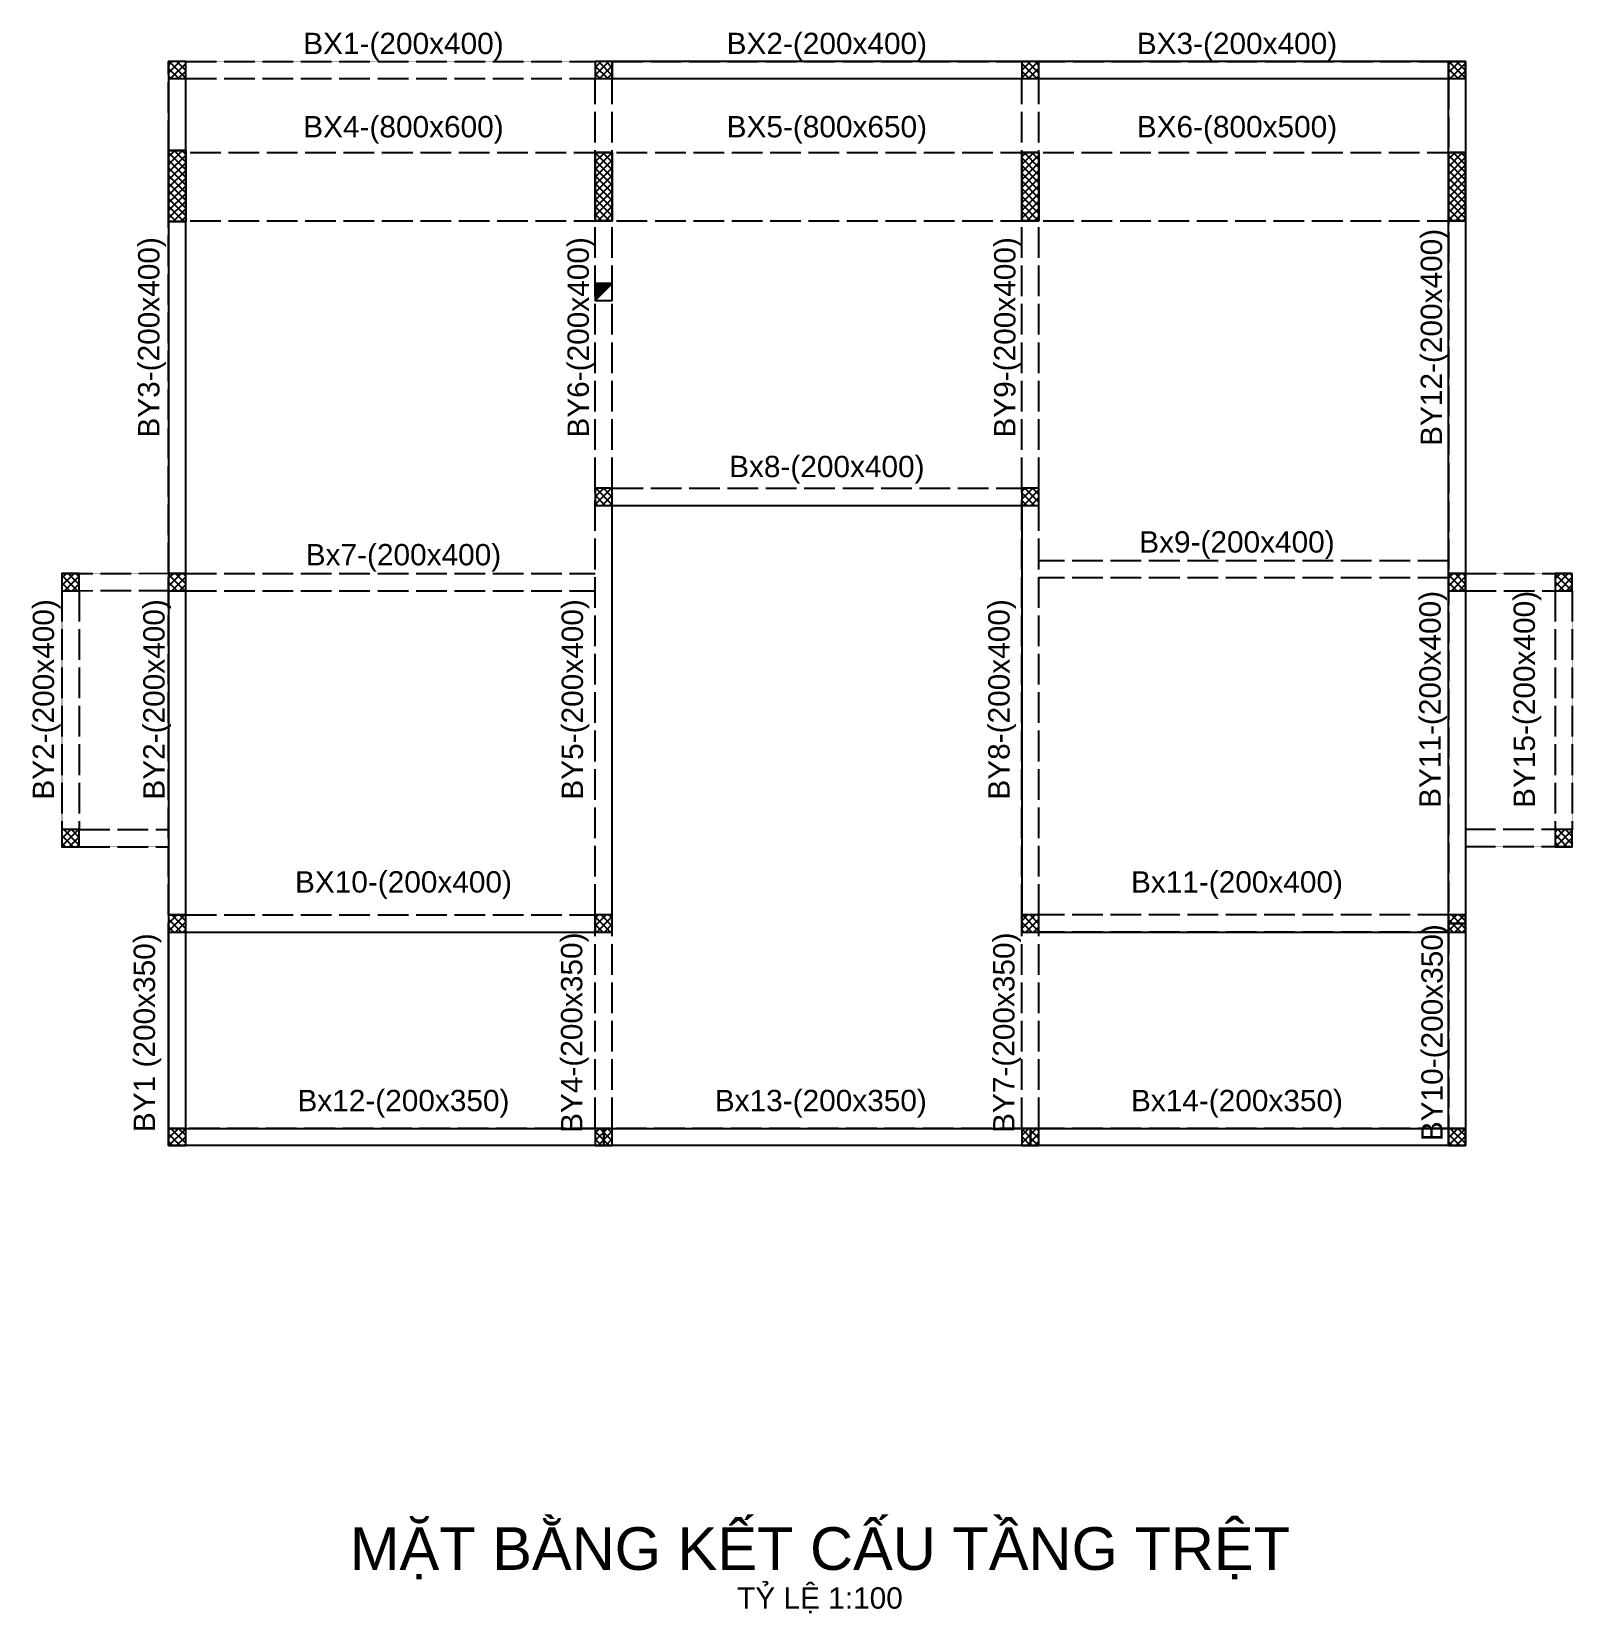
# Model space of a CAD drawing. Header units: millimetres. Extents: x -360107 to 123116000, y -52137 to 86044500.
# Drawn here: x 19632 to 37691, y 114831 to 133365 of the extents above; entities that cross this region are included whole.
import ezdxf
from ezdxf.enums import TextEntityAlignment as Align

# ---------------------------------------------------------------- set-up
doc = ezdxf.new("R2010")
doc.units = ezdxf.units.MM
doc.header["$LTSCALE"] = 100
doc.header["$MEASUREMENT"] = 0
doc.linetypes.add('ACAD_ISO02W100', pattern=[15, 12, -3])
for name, color, linetype in [('02-GB-Col', 2, 'Continuous'), ('05-GB-Hatch', 8, 'Continuous'), ('06-GB-Slab-bor', 150, 'Continuous'), ('07-GB-Slab-down-R1', 20, 'Continuous'), ('09-GB-Beam', 70, 'ACAD_ISO02W100'), ('10-GB-Text', 4, 'Continuous'), ('CSA-BEAM-DATA', 7, 'Continuous')]:
    doc.layers.add(name, color=color, linetype=linetype)
doc.styles.add('Arial', font='arial.ttf', dxfattribs={"width": 0.8})
pattern_1 = [(45, (-200, 0), (-44.901, 44.901), []), (135, (-200, 0), (-44.901, -44.901), [])]

msp = doc.modelspace()

# ---------------------------------------------------------------- texts
at = {"layer": '10-GB-Text', "style": 'Arial'}
for s, p in [('BX1-(200x400)', (23990.2, 133026.4)), ('BX2-(200x400)', (28952.5, 133026.4)), ('BX3-(200x400)', (33759.3, 133026.4)), ('BX4-(800x600)', (23990.2, 132051.4)), ('BX5-(800x650)', (28952.5, 132051.4)), ('BX6-(800x500)', (33759.3, 132051.4)), ('Bx8-(200x400)', (28952.5, 128069.3)), ('Bx9-(200x400)', (33759.3, 127185.5)), ('Bx7-(200x400)', (23990.2, 127036)), ('BX10-(200x400)', (23990.2, 123201.7)), ('Bx11-(200x400)', (33759.3, 123201.7)), ('Bx12-(200x350)', (23990.2, 120639.9, 0)), ('Bx13-(200x350)', (28882, 120639.9, 0)), ('Bx14-(200x350)', (33759.3, 120639.9, 0))]:
    msp.add_text(s, height=250, dxfattribs=at).set_placement(p, align=Align.BOTTOM_CENTER)
for s, rotation, p in [('BY3-(200x400)', 90, (21205.1, 129782.3)), ('BY6-(200x400)', 90, (26238.1, 129782.3, 0)), ('BY9-(200x400)', 90, (31238.1, 129782.3, 0)), ('BY12-(200x400)', 90, (36238.1, 129782.3, 0)), ('BY11-(200x400)', 90, (36221.9, 125540, 0)), ('BY15-(200x400)', 90, (37326.6, 125540, 0)), ('BY2-(200x400)', 90, (19970.6, 125540, 0)), ('BY2-(200x400)', 90, (21265.5, 125540, 0)), ('BY5-(200x400)', 90, (26169.5, 125540, 0)), ('BY8-(200x400)', 90, (31169.5, 125540, 0)), ('BY10-(200x350)', 89.99998, (36245.7, 121634.6)), ('BY1 (200x350)', 89.99998, (21153.2, 121634.6)), ('BY4-(200x350)', 89.99998, (26161.2, 121634.6)), ('BY7-(200x350)', 89.99998, (31226.8, 121634.6))]:
    msp.add_text(s, height=250, rotation=rotation, dxfattribs=at).set_placement(p, align=Align.BOTTOM_CENTER)
at = {"layer": '10-GB-Text', "color": 1, "style": 'Arial'}
msp.add_text('MẶT BẰNG KẾT CẤU TẦNG TRỆT', height=500, dxfattribs=at).set_placement((28871.9, 115189.8, 0), align=Align.BOTTOM_CENTER)
at = {"layer": '10-GB-Text', "color": 3, "style": 'Arial'}
msp.add_text('TỶ LỆ 1:100', height=250, dxfattribs=at).set_placement((28871.9, 114810.9, 0), align=Align.BOTTOM_CENTER)

# ---------------------------------------------------------------- blocks, each defined once
blk = doc.blocks.new('*U669')
at = {"layer": '05-GB-Hatch'}
h = blk.add_hatch(dxfattribs=at)
h.set_pattern_fill('ANSI37', color=256, scale=20)
h.set_pattern_definition(pattern_1)
h.paths.add_polyline_path([(200, 200), (0, 200), (0, 0), (200, 0)])
at = {"layer": '02-GB-Col', "ltscale": 0.5}
blk.add_lwpolyline([(200, 200), (0, 200), (0, 0), (200, 0)], close=True, dxfattribs=at)
blk = doc.blocks.new('*U670')
at = {"layer": '05-GB-Hatch'}
h = blk.add_hatch(dxfattribs=at)
h.set_pattern_fill('ANSI37', color=256, scale=20)
h.set_pattern_definition(pattern_1)
h.paths.add_polyline_path([(200, 200), (0, 200), (0, 0), (200, 0)])
at = {"layer": '02-GB-Col', "ltscale": 0.5}
blk.add_lwpolyline([(200, 200), (0, 200), (0, 0), (200, 0)], close=True, dxfattribs=at)
blk = doc.blocks.new('*U671')
at = {"layer": '05-GB-Hatch'}
h = blk.add_hatch(dxfattribs=at)
h.set_pattern_fill('ANSI37', color=256, scale=20)
h.set_pattern_definition(pattern_1)
h.paths.add_polyline_path([(200, 200), (0, 200), (0, 0), (200, 0)])
at = {"layer": '02-GB-Col', "ltscale": 0.5}
blk.add_lwpolyline([(200, 200), (0, 200), (0, 0), (200, 0)], close=True, dxfattribs=at)
blk = doc.blocks.new('*U672')
at = {"layer": '05-GB-Hatch'}
h = blk.add_hatch(dxfattribs=at)
h.set_pattern_fill('ANSI37', color=256, scale=20)
h.set_pattern_definition(pattern_1)
h.paths.add_polyline_path([(200, 200), (0, 200), (0, 0), (200, 0)])
at = {"layer": '02-GB-Col', "ltscale": 0.5}
blk.add_lwpolyline([(200, 200), (0, 200), (0, 0), (200, 0)], close=True, dxfattribs=at)
blk = doc.blocks.new('*U654')
at = {"layer": '05-GB-Hatch'}
h = blk.add_hatch(dxfattribs=at)
h.set_pattern_fill('ANSI37', color=256, scale=20)
h.set_pattern_definition(pattern_1)
h.paths.add_polyline_path([(200, 200), (0, 200), (0, 0), (200, 0)])
at = {"layer": '02-GB-Col', "ltscale": 0.5}
blk.add_lwpolyline([(200, 200), (0, 200), (0, 0), (200, 0)], close=True, dxfattribs=at)
blk = doc.blocks.new('*U655')
at = {"layer": '05-GB-Hatch'}
h = blk.add_hatch(dxfattribs=at)
h.set_pattern_fill('ANSI37', color=256, scale=20)
h.set_pattern_definition(pattern_1)
h.paths.add_polyline_path([(200, 200), (0, 200), (0, 0), (200, 0)])
at = {"layer": '02-GB-Col', "ltscale": 0.5}
blk.add_lwpolyline([(200, 200), (0, 200), (0, 0), (200, 0)], close=True, dxfattribs=at)
blk = doc.blocks.new('*U656')
at = {"layer": '05-GB-Hatch'}
h = blk.add_hatch(dxfattribs=at)
h.set_pattern_fill('ANSI37', color=256, scale=20)
h.set_pattern_definition(pattern_1)
h.paths.add_polyline_path([(200, 200), (0, 200), (0, 0), (200, 0)])
at = {"layer": '02-GB-Col', "ltscale": 0.5}
blk.add_lwpolyline([(200, 200), (0, 200), (0, 0), (200, 0)], close=True, dxfattribs=at)
blk = doc.blocks.new('*U657')
at = {"layer": '05-GB-Hatch'}
h = blk.add_hatch(dxfattribs=at)
h.set_pattern_fill('ANSI37', color=256, scale=20)
h.set_pattern_definition(pattern_1)
h.paths.add_polyline_path([(200, 200), (0, 200), (0, 0), (200, 0)])
at = {"layer": '02-GB-Col', "ltscale": 0.5}
blk.add_lwpolyline([(200, 200), (0, 200), (0, 0), (200, 0)], close=True, dxfattribs=at)
blk = doc.blocks.new('*U658')
at = {"layer": '05-GB-Hatch'}
h = blk.add_hatch(dxfattribs=at)
h.set_pattern_fill('ANSI37', color=256, scale=20)
h.set_pattern_definition(pattern_1)
h.paths.add_polyline_path([(200, 200), (0, 200), (0, 0), (200, 0)])
at = {"layer": '02-GB-Col', "ltscale": 0.5}
blk.add_lwpolyline([(200, 200), (0, 200), (0, 0), (200, 0)], close=True, dxfattribs=at)
blk = doc.blocks.new('*U633')
at = {"layer": '05-GB-Hatch'}
h = blk.add_hatch(dxfattribs=at)
h.set_pattern_fill('ANSI37', color=256, scale=20)
h.set_pattern_definition(pattern_1)
h.paths.add_polyline_path([(200, 200), (0, 200), (0, 0), (200, 0)])
at = {"layer": '02-GB-Col', "ltscale": 0.5}
blk.add_lwpolyline([(200, 200), (0, 200), (0, 0), (200, 0)], close=True, dxfattribs=at)
blk = doc.blocks.new('*U634')
at = {"layer": '05-GB-Hatch'}
h = blk.add_hatch(dxfattribs=at)
h.set_pattern_fill('ANSI37', color=256, scale=20)
h.set_pattern_definition(pattern_1)
h.paths.add_polyline_path([(200, 200), (0, 200), (0, 0), (200, 0)])
at = {"layer": '02-GB-Col', "ltscale": 0.5}
blk.add_lwpolyline([(200, 200), (0, 200), (0, 0), (200, 0)], close=True, dxfattribs=at)
blk = doc.blocks.new('*U635')
at = {"layer": '05-GB-Hatch'}
h = blk.add_hatch(dxfattribs=at)
h.set_pattern_fill('ANSI37', color=256, scale=20)
h.set_pattern_definition(pattern_1)
h.paths.add_polyline_path([(200, 200), (0, 200), (0, 0), (200, 0)])
at = {"layer": '02-GB-Col', "ltscale": 0.5}
blk.add_lwpolyline([(200, 200), (0, 200), (0, 0), (200, 0)], close=True, dxfattribs=at)
blk = doc.blocks.new('*U636')
at = {"layer": '05-GB-Hatch'}
h = blk.add_hatch(dxfattribs=at)
h.set_pattern_fill('ANSI37', color=256, scale=20)
h.set_pattern_definition(pattern_1)
h.paths.add_polyline_path([(200, 200), (0, 200), (0, 0), (200, 0)])
at = {"layer": '02-GB-Col', "ltscale": 0.5}
blk.add_lwpolyline([(200, 200), (0, 200), (0, 0), (200, 0)], close=True, dxfattribs=at)
blk = doc.blocks.new('*U637')
at = {"layer": '05-GB-Hatch'}
h = blk.add_hatch(dxfattribs=at)
h.set_pattern_fill('ANSI37', color=256, scale=20)
h.set_pattern_definition(pattern_1)
h.paths.add_polyline_path([(200, 200), (0, 200), (0, 0), (200, 0)])
at = {"layer": '02-GB-Col', "ltscale": 0.5}
blk.add_lwpolyline([(200, 200), (0, 200), (0, 0), (200, 0)], close=True, dxfattribs=at)
blk = doc.blocks.new('*U638')
at = {"layer": '05-GB-Hatch'}
h = blk.add_hatch(dxfattribs=at)
h.set_pattern_fill('ANSI37', color=256, scale=20)
h.set_pattern_definition(pattern_1)
h.paths.add_polyline_path([(200, 200), (0, 200), (0, 0), (200, 0)])
at = {"layer": '02-GB-Col', "ltscale": 0.5}
blk.add_lwpolyline([(200, 200), (0, 200), (0, 0), (200, 0)], close=True, dxfattribs=at)
blk = doc.blocks.new('*U639')
at = {"layer": '05-GB-Hatch'}
h = blk.add_hatch(dxfattribs=at)
h.set_pattern_fill('ANSI37', color=256, scale=20)
h.set_pattern_definition(pattern_1)
h.paths.add_polyline_path([(200, 200), (0, 200), (0, 0), (200, 0)])
at = {"layer": '02-GB-Col', "ltscale": 0.5}
blk.add_lwpolyline([(200, 200), (0, 200), (0, 0), (200, 0)], close=True, dxfattribs=at)
blk = doc.blocks.new('*U640')
at = {"layer": '05-GB-Hatch'}
h = blk.add_hatch(dxfattribs=at)
h.set_pattern_fill('ANSI37', color=256, scale=20)
h.set_pattern_definition(pattern_1)
h.paths.add_polyline_path([(200, 200), (0, 200), (0, 0), (200, 0)])
at = {"layer": '02-GB-Col', "ltscale": 0.5}
blk.add_lwpolyline([(200, 200), (0, 200), (0, 0), (200, 0)], close=True, dxfattribs=at)
blk = doc.blocks.new('*U641')
at = {"layer": '05-GB-Hatch'}
h = blk.add_hatch(dxfattribs=at)
h.set_pattern_fill('ANSI37', color=256, scale=20)
h.set_pattern_definition(pattern_1)
h.paths.add_polyline_path([(200, 200), (0, 200), (0, 0), (200, 0)])
at = {"layer": '02-GB-Col', "ltscale": 0.5}
blk.add_lwpolyline([(200, 200), (0, 200), (0, 0), (200, 0)], close=True, dxfattribs=at)
blk = doc.blocks.new('*U642')
at = {"layer": '05-GB-Hatch'}
h = blk.add_hatch(dxfattribs=at)
h.set_pattern_fill('ANSI37', color=256, scale=20)
h.set_pattern_definition(pattern_1)
h.paths.add_polyline_path([(200, 200), (0, 200), (0, 0), (200, 0)])
at = {"layer": '02-GB-Col', "ltscale": 0.5}
blk.add_lwpolyline([(200, 200), (0, 200), (0, 0), (200, 0)], close=True, dxfattribs=at)
blk = doc.blocks.new('*U643')
at = {"layer": '05-GB-Hatch'}
h = blk.add_hatch(dxfattribs=at)
h.set_pattern_fill('ANSI37', color=256, scale=20)
h.set_pattern_definition(pattern_1)
h.paths.add_polyline_path([(200, 200), (0, 200), (0, 0), (200, 0)])
at = {"layer": '02-GB-Col', "ltscale": 0.5}
blk.add_lwpolyline([(200, 200), (0, 200), (0, 0), (200, 0)], close=True, dxfattribs=at)
blk = doc.blocks.new('*U644')
at = {"layer": '05-GB-Hatch'}
h = blk.add_hatch(dxfattribs=at)
h.set_pattern_fill('ANSI37', color=256, scale=20)
h.set_pattern_definition(pattern_1)
h.paths.add_polyline_path([(200, 200), (0, 200), (0, 0), (200, 0)])
at = {"layer": '02-GB-Col', "ltscale": 0.5}
blk.add_lwpolyline([(200, 200), (0, 200), (0, 0), (200, 0)], close=True, dxfattribs=at)
blk = doc.blocks.new('*U645')
at = {"layer": '05-GB-Hatch'}
h = blk.add_hatch(dxfattribs=at)
h.set_pattern_fill('ANSI37', color=256, scale=20)
h.set_pattern_definition(pattern_1)
h.paths.add_polyline_path([(200, 200), (0, 200), (0, 0), (200, 0)])
at = {"layer": '02-GB-Col', "ltscale": 0.5}
blk.add_lwpolyline([(200, 200), (0, 200), (0, 0), (200, 0)], close=True, dxfattribs=at)
blk = doc.blocks.new('*U646')
at = {"layer": '05-GB-Hatch'}
h = blk.add_hatch(dxfattribs=at)
h.set_pattern_fill('ANSI37', color=256, scale=20)
h.set_pattern_definition(pattern_1)
h.paths.add_polyline_path([(200, 200), (0, 200), (0, 0), (200, 0)])
at = {"layer": '02-GB-Col', "ltscale": 0.5}
blk.add_lwpolyline([(200, 200), (0, 200), (0, 0), (200, 0)], close=True, dxfattribs=at)
blk = doc.blocks.new('*U647')
at = {"layer": '05-GB-Hatch'}
h = blk.add_hatch(dxfattribs=at)
h.set_pattern_fill('ANSI37', color=256, scale=20)
h.set_pattern_definition(pattern_1)
h.paths.add_polyline_path([(200, 200), (0, 200), (0, 0), (200, 0)])
at = {"layer": '02-GB-Col', "ltscale": 0.5}
blk.add_lwpolyline([(200, 200), (0, 200), (0, 0), (200, 0)], close=True, dxfattribs=at)
blk = doc.blocks.new('*U673')
at = {"layer": '05-GB-Hatch'}
h = blk.add_hatch(color=256, dxfattribs=at)
h.dxf.hatch_style = 1
h.paths.add_polyline_path([(0, 200), (0, 0), (200, 200)])
at = {"layer": '02-GB-Col', "ltscale": 0.5}
blk.add_lwpolyline([(200, 200), (0, 200), (0, 0), (200, 0)], close=True, dxfattribs=at)
at = {"layer": '05-GB-Hatch'}
blk.add_line((0, 0), (200, 200), dxfattribs=at)
blk = doc.blocks.new('*U686')
at = {"layer": '05-GB-Hatch'}
h = blk.add_hatch(dxfattribs=at)
h.set_pattern_fill('ANSI37', color=256, scale=20)
h.set_pattern_definition([(45, (-200, 600), (-44.9013, 44.9013), []), (135, (-200, 600), (-44.9013, -44.9013), [])])
h.paths.add_polyline_path([(200, 800), (0, 800), (0, 0), (200, 0)])
at = {"layer": '02-GB-Col', "ltscale": 0.5}
blk.add_lwpolyline([(200, 800), (0, 800), (0, 0), (200, 0)], close=True, dxfattribs=at)
blk = doc.blocks.new('*U687')
at = {"layer": '05-GB-Hatch'}
h = blk.add_hatch(dxfattribs=at)
h.set_pattern_fill('ANSI37', color=256, scale=20)
h.set_pattern_definition([(45, (-200, 630.5), (-44.9013, 44.9013), []), (135, (-200, 630.5), (-44.9013, -44.9013), [])])
h.paths.add_polyline_path([(200, 830.5), (0, 830.5), (0, 0), (200, 0)])
at = {"layer": '02-GB-Col', "ltscale": 0.5}
blk.add_lwpolyline([(200, 830.5), (0, 830.5), (0, 0), (200, 0)], close=True, dxfattribs=at)
blk = doc.blocks.new('*U688')
at = {"layer": '05-GB-Hatch'}
h = blk.add_hatch(dxfattribs=at)
h.set_pattern_fill('ANSI37', color=256, scale=20)
h.set_pattern_definition([(45, (-200, 602.507), (-44.9013, 44.9013), []), (135, (-200, 602.507), (-44.9013, -44.9013), [])])
h.paths.add_polyline_path([(200, 803), (0, 803), (0, 0), (200, 0)])
at = {"layer": '02-GB-Col', "ltscale": 0.5}
blk.add_lwpolyline([(200, 803), (0, 803), (0, 0), (200, 0)], close=True, dxfattribs=at)

# ---------------------------------------------------------------- linework, layer by layer
at = {"layer": '06-GB-Slab-bor', "ltscale": 0.3, "const_width": 5}
msp.add_lwpolyline([(21238.1, 133014), (36438.1, 133014), (36438.1, 127014), (37688.1, 127014), (37688.1, 123814), (36438.1, 123814), (36438.1, 122814), (31238.1, 122814), (31238.1, 127814), (26438.1, 127814), (26438.1, 122814), (21238.1, 122814), (21238.1, 123814), (19988.1, 123814), (19988.1, 127014), (21238.1, 127014), (21238.1, 133014)], dxfattribs=at)
at = {"layer": '07-GB-Slab-down-R1', "ltscale": 0.3}
msp.add_lwpolyline([(21238.1, 120314), (21238.1, 122814), (26438.1, 122814), (26438.1, 127814), (31238.1, 127814), (31238.1, 122814), (36438.1, 122814), (36438.1, 120314), (21238.1, 120314)], dxfattribs=at)
at = {"layer": '09-GB-Beam', "ltscale": 0.3}
for p, q in [((21238.1, 127014), (21238.1, 133014)), ((21438.1, 133014), (26238.1, 133014)), ((21438.1, 127014), (21438.1, 133014)), ((26438.1, 133014), (36438.1, 133014)), ((36438.1, 133014), (36438.1, 127014)), ((21438.1, 132814), (26238.1, 132814)), ((26238.1, 128014), (26238.1, 132814)), ((26438.1, 128014), (26438.1, 132814)), ((26438.1, 132814), (36238.1, 132814)), ((31238.1, 128014, 0), (31238.1, 132814, 0)), ((31438.1, 128014, 0), (31438.1, 132814, 0)), ((36238.1, 132814), (36238.1, 127014)), ((21488.6, 131948.5), (26238.1, 131948.5)), ((26488.6, 131948.5), (31238.1, 131948.5)), ((31488.6, 131948.5, 0), (36288.6, 131948.5, 0)), ((21488.6, 131148.5), (26238.1, 131148.5)), ((26488.6, 131148.5), (31238.1, 131148.5)), ((31488.6, 131148.5, 0), (36288.6, 131148.5, 0)), ((26238.1, 123014), (26238.1, 128014)), ((26438.1, 123014), (26438.1, 128014)), ((26438.1, 128014), (31238.1, 128014)), ((31238.1, 123014, 0), (31238.1, 128014, 0)), ((31438.1, 123014, 0), (31438.1, 128014, 0)), ((26438.1, 127814), (31238.1, 127814)), ((36238.1, 127163.5, 0), (31438.1, 127163.5, 0)), ((19988.1, 127014), (21238.1, 127017.6)), ((21238.1, 123014), (21238.1, 127014)), ((21438.1, 127014), (26238.1, 127014)), ((21438.1, 123014), (21438.1, 127014)), ((36238.1, 126963.5, 0), (31438.1, 126963.5, 0)), ((36238.1, 127014), (36238.1, 122914)), ((36438.1, 127014), (37688.1, 127014)), ((36438.1, 127014), (36438.1, 122914)), ((19988.1, 126814), (19988.1, 124014)), ((19988.7, 126814), (21238.7, 126817.6)), ((20188.1, 126814), (20188.1, 124014)), ((21438.1, 126814), (26238.1, 126814)), ((36438.1, 126814), (37688.1, 126814)), ((37488.1, 126814), (37488.1, 124014)), ((37688.1, 126814), (37688.1, 124014)), ((20188.1, 124014), (21238.1, 124014)), ((37688.1, 124014), (36438.1, 124014)), ((20188.1, 123814), (21238.1, 123814)), ((37688.1, 123814), (36438.1, 123814)), ((21238.1, 120314), (21238.1, 123014)), ((21438.1, 123014), (26238.1, 123014)), ((21438.1, 120514), (21438.1, 123014)), ((26238.1, 120514), (26238.1, 123014)), ((26438.1, 120514), (26438.1, 123014)), ((31238.1, 120514, 0), (31238.1, 123014, 0)), ((31438.1, 120514, 0), (31438.1, 123014, 0)), ((36238.1, 123014), (31438.1, 123014)), ((36238.1, 122914), (36238.1, 120514)), ((36438.1, 122914), (36438.1, 120314)), ((21438.1, 122814), (26238.1, 122814)), ((36238.1, 122814), (31438.1, 122814)), ((26338.1, 120514), (21438.1, 120514)), ((31338.1, 120514), (26338.1, 120514)), ((36238.1, 120514), (31338.1, 120514)), ((26338.1, 120314), (21238.1, 120314)), ((31338.1, 120314), (26338.1, 120314)), ((36438.1, 120314), (31338.1, 120314))]:
    msp.add_line(p, q, dxfattribs=at)
at = {"layer": '09-GB-Beam'}
for points in [[(21438.1, 131140.5), (21238.1, 131140.5), (21238.1, 131971), (21438.1, 131971)], [(26238.1, 131948.5), (26438.1, 131948.5), (26438.1, 131148.5), (26238.1, 131148.5)], [(31238.1, 131948.5), (31438.1, 131948.5), (31438.1, 131148.5), (31238.1, 131148.5)]]:
    msp.add_lwpolyline(points, close=True, dxfattribs=at)
at = {"layer": '09-GB-Beam', "elevation": 0}
msp.add_lwpolyline([(36238.1, 131948.5), (36438.1, 131948.5), (36438.1, 131146), (36238.1, 131146)], close=True, dxfattribs=at)
at = {"layer": 'CSA-BEAM-DATA'}
for points in [[(21438.1, 127014), (21438.1, 133014), (21238.1, 133014), (21238.1, 127014)], [(26438.1, 132814), (36438.1, 132814), (36438.1, 133014), (26438.1, 133014)], [(36238.1, 127014), (36238.1, 133014), (36438.1, 133014), (36438.1, 127014)], [(21438.1, 123014), (21438.1, 127014), (21238.1, 127014), (21238.1, 123014)], [(36238.1, 122914), (36238.1, 127014), (36438.1, 127014), (36438.1, 122914)], [(21438.1, 120314), (21438.1, 123014), (21238.1, 123014), (21238.1, 120314)], [(36238.1, 120314), (36238.1, 122914), (36438.1, 122914), (36438.1, 120314)], [(21238.1, 120514), (26338.1, 120514), (26338.1, 120314), (21238.1, 120314)], [(26338.1, 120514), (31338.1, 120514), (31338.1, 120314), (26338.1, 120314)], [(31338.1, 120514), (36438.1, 120514), (36438.1, 120314), (31338.1, 120314)]]:
    msp.add_lwpolyline(points, close=True, dxfattribs=at)

# ---------------------------------------------------------------- block references
at = {"ltscale": 5}
for name, p in [('*U654', (21238.1, 132814)), ('*U655', (26238.1, 132814)), ('*U656', (31238.1, 132814)), ('*U657', (36238.1, 132814)), ('*U673', (26238.1, 130214)), ('*U638', (26238.1, 127814)), ('*U639', (31238.1, 127814)), ('*U640', (19988.1, 126814)), ('*U637', (21238.1, 126814)), ('*U658', (36238.1, 126814)), ('*U642', (37488.1, 126814)), ('*U641', (19988.1, 123814)), ('*U643', (37488.1, 123814)), ('*U636', (21238.1, 122814)), ('*U635', (26238.1, 122814)), ('*U634', (31238.1, 122814)), ('*U633', (36238.1, 122814)), ('*U670', (21238.1, 120314)), ('*U645', (21238.1, 120314)), ('*U669', (26238.1, 120314)), ('*U644', (26238.1, 120314)), ('*U672', (31238.1, 120314)), ('*U647', (31238.1, 120314)), ('*U671', (36238.1, 120314)), ('*U646', (36238.1, 120314))]:
    msp.add_blockref(name, p, dxfattribs=at)
at = {"layer": '09-GB-Beam'}
for name, p in [('*U687', (21238.1, 131140.5)), ('*U686', (26238.1, 131148.5)), ('*U686', (31238.1, 131148.5)), ('*U688', (36238.1, 131146))]:
    msp.add_blockref(name, p, dxfattribs=at)

msp.set_redraw_order([(e.dxf.handle, doc.entitydb.next_handle()) for e in msp.query("TEXT MTEXT ATTDEF DIMENSION ARC_DIMENSION")])  # texts and dimensions are drawn at this point

doc.saveas('drawing.dxf')
